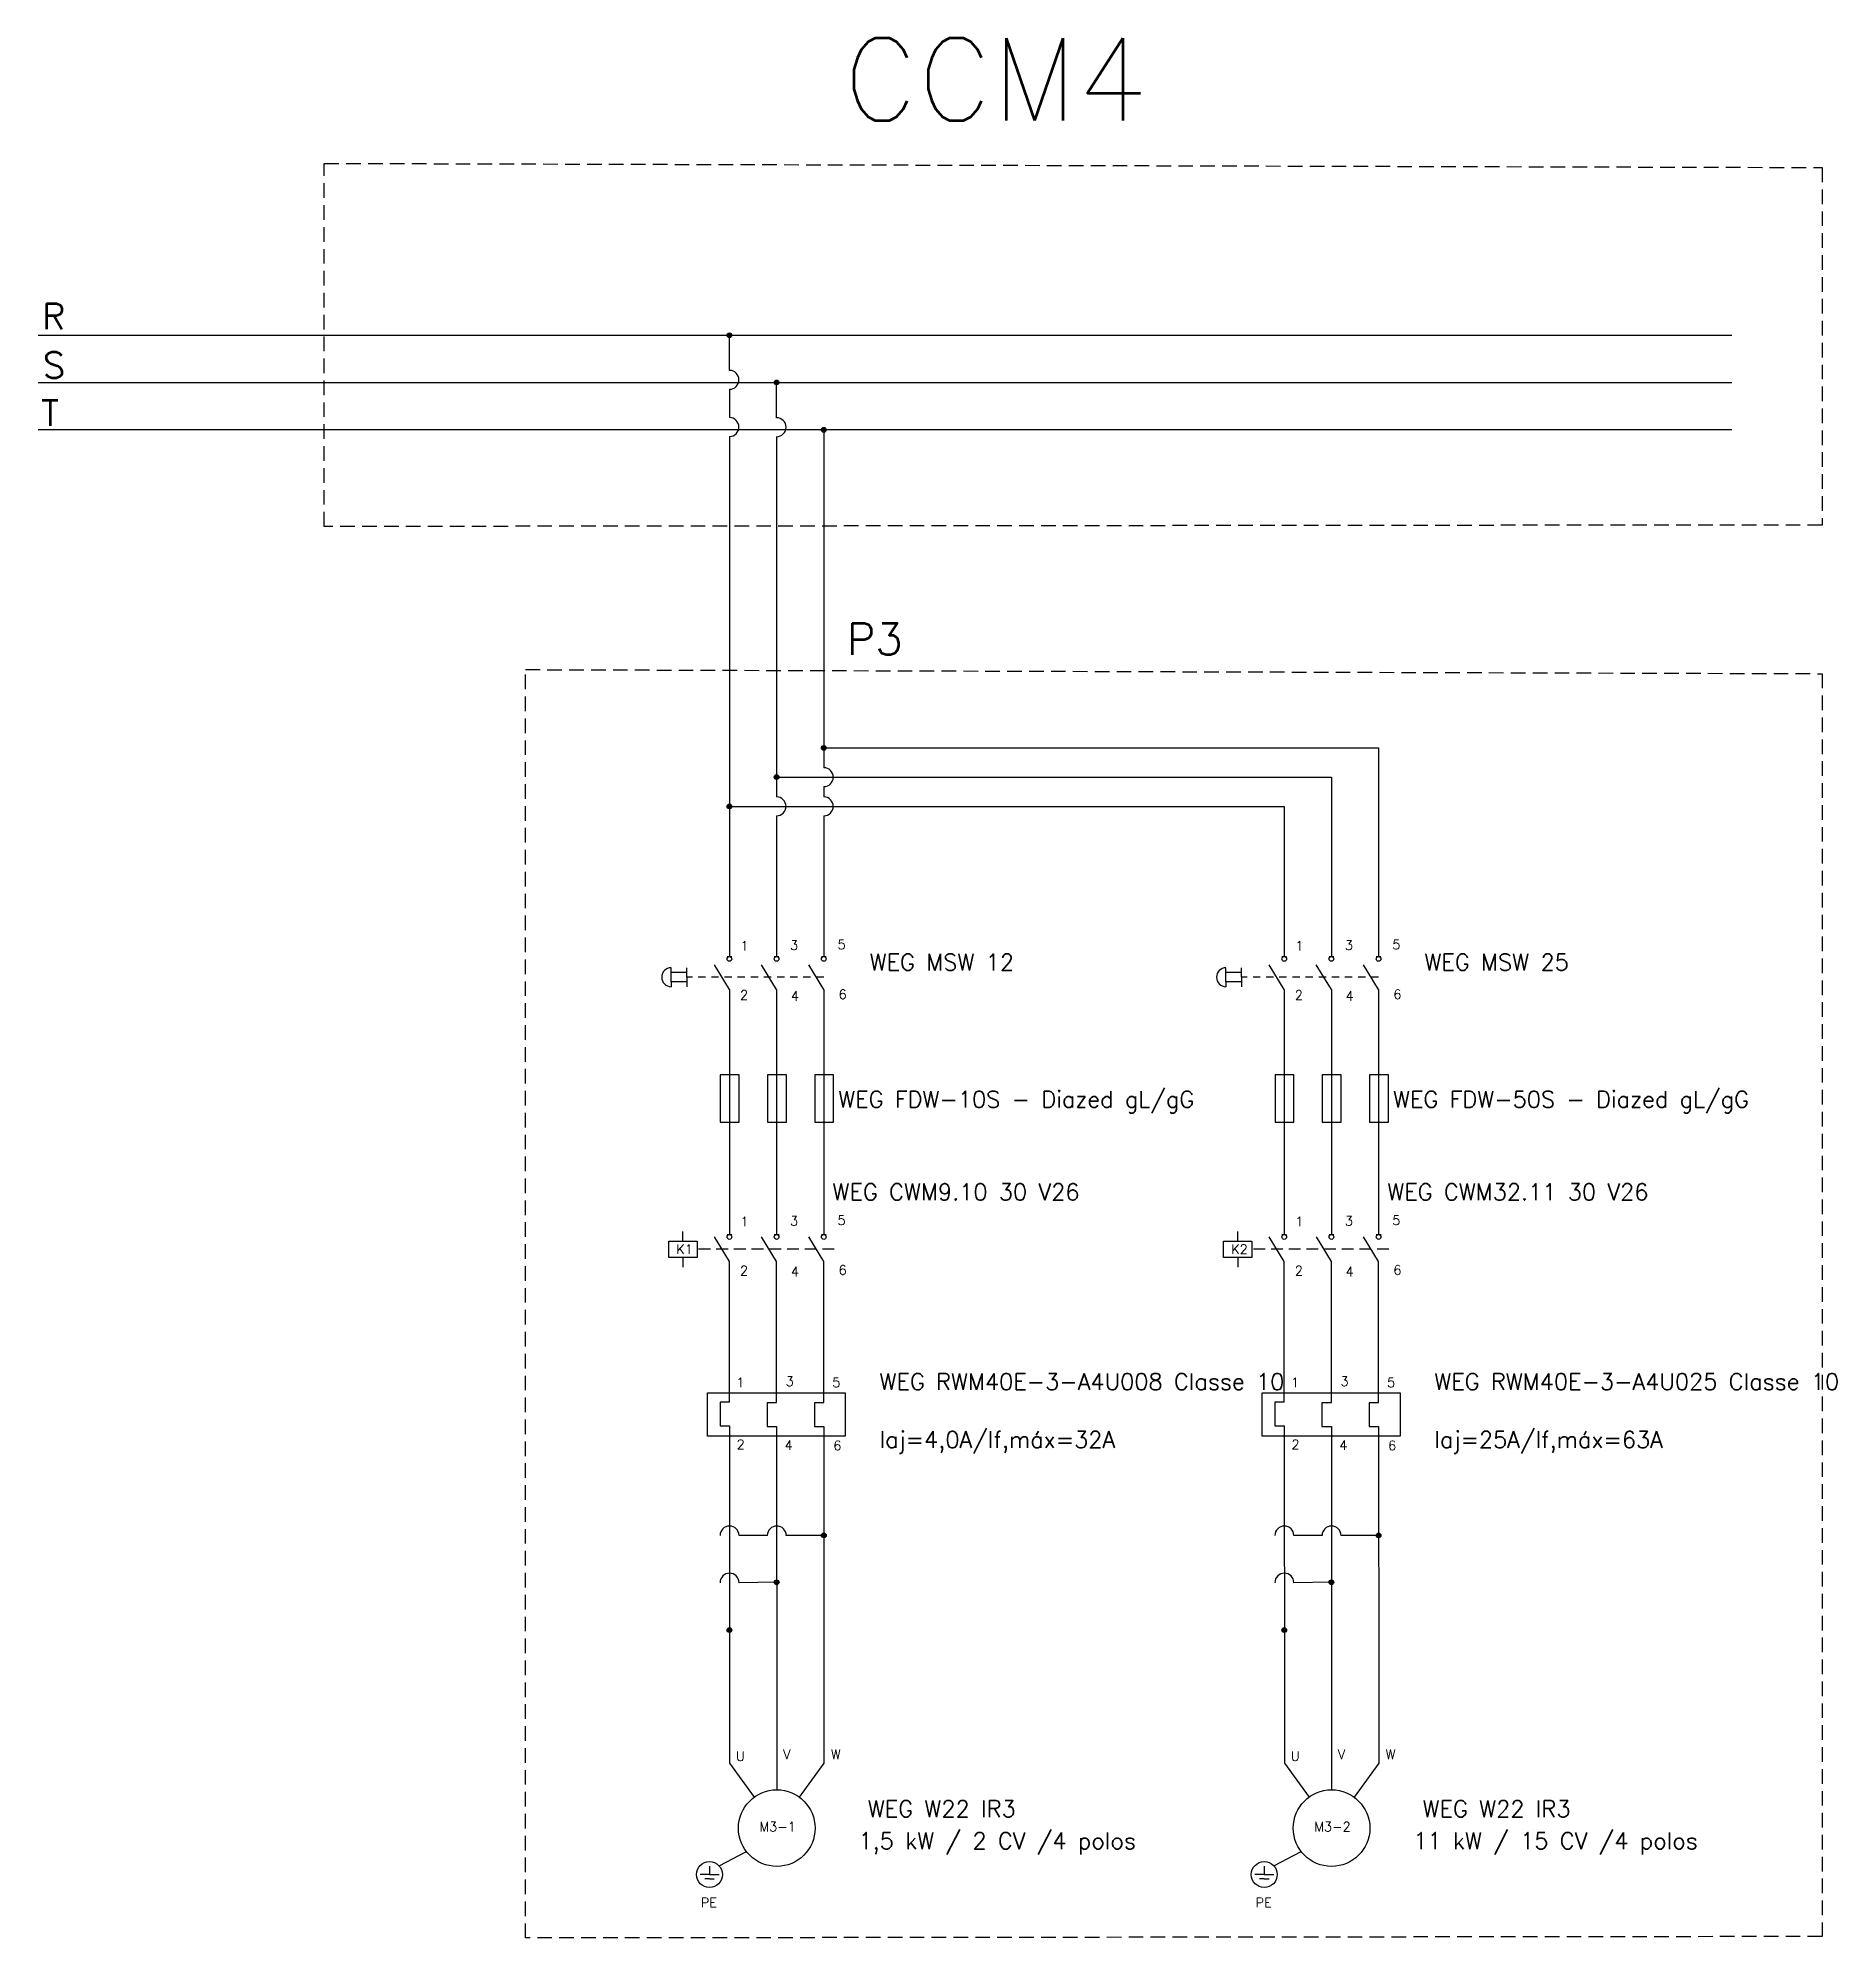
# Model space of a CAD drawing. Extents: x -646 to 641, y -139 to 322.
# Drawn here: x -235.87 to -205.07, y 8.22 to 40.74 of the extents above; entities that cross this region are included whole.
import ezdxf

# ---------------------------------------------------------------- set-up
doc = ezdxf.new("R2010")
doc.units = 0
doc.header["$MEASUREMENT"] = 0
doc.linetypes.add('DASHED2', pattern=[0.375, 0.25, -0.125])
doc.linetypes.add('HIDDEN', pattern=[0.375, 0.25, -0.125])
doc.layers.add('_COTAS', color=4, linetype='Continuous')
doc.layers.add('ELET_TRIFILAR_TEXTO', color=4, linetype='Continuous')
doc.layers.add('ELET_TRIFILAR_DESENHO', color=5, linetype='Continuous', plot=False)
doc.styles.add('ROMANS', font='romans')

msp = doc.modelspace()

# ---------------------------------------------------------------- texts
at = {"layer": 'ELET_TRIFILAR_TEXTO', "style": 'ROMANS'}
for s, height, p in [('CCM4', 1.4139, (-222.081, 39.328)), ('P3', 0.5457, (-222.023, 30.182)), ('WEG MSW 12', 0.2828, (-221.63, 24.782)), ('WEG MSW 25', 0.2828, (-212.13, 24.782)), ('WEG FDW-10S - Diazed gL/gG', 0.28277, (-222.168, 22.434)), ('WEG FDW-50S - Diazed gL/gG', 0.28277, (-212.668, 22.434)), ('WEG CWM9.10 30 V26', 0.28277, (-222.266, 20.849)), ('WEG CWM32.11 30 V26', 0.28277, (-212.766, 20.849)), ('Iaj=4,0A/If,máx=32A', 0.28277, (-221.461, 16.61)), ('Iaj=25A/If,máx=63A', 0.28277, (-211.961, 16.61)), ('WEG W22 IR3', 0.28277, (-221.662, 10.29)), ('WEG W22 IR3', 0.28277, (-212.162, 10.29)), ('1,5 kW / 2 CV /4 polos', 0.28277, (-221.821, 9.743)), ('11 kW / 15 CV /4 polos', 0.28277, (-212.321, 9.743))]:
    msp.add_text(s, height=height, dxfattribs=at).set_placement(p)
at = {"layer": 'ELET_TRIFILAR_TEXTO', "linetype": 'Continuous', "attachment_point": 1, "style": 'ROMANS'}
for s, width, heights, insert, char_height in [('R', 0.45782, [0.385], (-235.802, 36.197), 0.441), ('S', 0.45782, [0.385], (-235.787, 35.362), 0.441), ('T', 0.45782, [0.385], (-235.816, 34.545), 0.441), ('K1', 0.45782, [0.385], (-224.941, 20.09), 0.1616), ('K2', 0.45782, [0.385], (-215.441, 20.09), 0.1616), ('U', 0.45782, [0.385], (-223.92, 11.412), 0.162), ('V', 0.45782, [0.385], (-223.112, 11.445), 0.162), ('W', 0.45782, [0.385], (-222.293, 11.445), 0.162), ('U', 0.45782, [0.385], (-214.42, 11.412), 0.162), ('V', 0.45782, [0.385], (-213.612, 11.445), 0.162), ('W', 0.45782, [0.385], (-212.793, 11.445), 0.162), ('M3-1', 0.51858, [0.563], (-223.517, 10.206), 0.1616), ('M3-2', 0.51858, [0.563], (-214.017, 10.206), 0.1616), ('PE', 0.45782, [0.385], (-224.522, 8.907), 0.1616), ('PE', 0.45782, [0.385], (-215.022, 8.907), 0.1616)]:
    msp.add_mtext_dynamic_manual_height_columns(s, width=width, gutter_width=2.793, heights=heights, dxfattribs=dict(at, insert=insert, char_height=char_height))
at = {"layer": 'ELET_TRIFILAR_TEXTO', "linetype": 'Continuous', "char_height": 0.28277, "width": 7.6, "attachment_point": 1, "style": 'ROMANS'}
for s, insert in [('WEG RWM40E-3-A4U008 Classe 10', (-221.461, 17.885)), ('WEG RWM40E-3-A4U025 Classe 10', (-211.961, 17.885))]:
    msp.add_mtext(s, dxfattribs=dict(at, insert=insert))

# ---------------------------------------------------------------- blocks, each defined once
blk = doc.blocks.new('Contator')
at = {"layer": 'ELET_TRIFILAR_DESENHO', "linetype": 'Continuous'}
for p, q in [((150.054, 111.998), (150.054, 112.198)), ((151.04, 111.562), (150.721, 112.083)), ((150.99, 112.133), (151.091, 112.133)), ((152.04, 111.562), (151.721, 112.083)), ((151.99, 112.133), (152.091, 112.133)), ((153.04, 111.562), (152.721, 112.083)), ((152.99, 112.133), (153.091, 112.133)), ((150.054, 111.646), (150.054, 111.446))]:
    blk.add_line(p, q, dxfattribs=at)
at = {"layer": 'ELET_TRIFILAR_DESENHO', "linetype": 'DASHED2'}
blk.add_line((153.26, 111.822), (150.354, 111.822), dxfattribs=at)
at = {"layer": 'ELET_TRIFILAR_DESENHO', "linetype": 'Continuous'}
blk.add_lwpolyline([(149.754, 111.998), (150.354, 111.998), (150.354, 111.646), (149.754, 111.646)], close=True, dxfattribs=at)
for centre in [(151.04, 112.083), (152.04, 112.083), (153.04, 112.083)]:
    blk.add_circle(centre, 0.05, dxfattribs=at)
blk = doc.blocks.new('Rele Termico')
at = {"layer": 'ELET_TRIFILAR_DESENHO', "linetype": 'Continuous'}
for p, q in [((151.04, 108.823), (150.84, 108.823)), ((150.84, 108.823), (150.84, 108.323)), ((152.04, 108.811), (151.84, 108.811)), ((151.84, 108.811), (151.84, 108.311)), ((153.04, 108.811), (152.84, 108.811)), ((152.84, 108.811), (152.84, 108.311)), ((150.84, 108.323), (151.04, 108.323)), ((151.84, 108.311), (152.04, 108.311)), ((152.84, 108.311), (153.04, 108.311))]:
    blk.add_line(p, q, dxfattribs=at)
blk.add_lwpolyline([(150.573, 109.022), (153.495, 109.022), (153.495, 108.102), (150.573, 108.102)], close=True, dxfattribs=at)
blk = doc.blocks.new('Nome - Contatos')
at = {"layer": 'ELET_TRIFILAR_TEXTO', "linetype": 'Continuous', "char_height": 0.2, "attachment_point": 1, "style": 'ROMANS'}
for s, insert in [('1', (142.46, 124.177)), ('3', (143.513, 124.19)), ('5', (144.518, 124.204)), ('2', (142.451, 123.136)), ('4', (143.528, 123.114)), ('6', (144.54, 123.15))]:
    blk.add_mtext_dynamic_manual_height_columns(s, width=0.31166, gutter_width=1.901, heights=[0.262], dxfattribs=dict(at, insert=insert))
blk = doc.blocks.new('Nome - Termico')
at = {"layer": 'ELET_TRIFILAR_TEXTO', "linetype": 'Continuous', "char_height": 0.2, "attachment_point": 1, "style": 'ROMANS'}
for s, insert in [('1', (149.774, 110.74)), ('3', (150.822, 110.762)), ('5', (151.809, 110.74)), ('2', (149.782, 109.425)), ('4', (150.799, 109.41)), ('6', (151.832, 109.402))]:
    blk.add_mtext_dynamic_manual_height_columns(s, width=0.31166, gutter_width=1.901, heights=[0.262], dxfattribs=dict(at, insert=insert))
blk = doc.blocks.new('Fusíveis')
at = {"layer": 'ELET_TRIFILAR_DESENHO', "linetype": 'Continuous'}
for p, q in [((143.684, 121.383), (143.484, 121.383)), ((143.484, 121.383), (143.484, 120.383)), ((143.884, 121.383), (143.684, 121.383)), ((143.884, 120.383), (143.884, 121.383)), ((144.684, 121.383), (144.484, 121.383)), ((144.484, 121.383), (144.484, 120.383)), ((144.884, 121.383), (144.684, 121.383)), ((144.884, 120.383), (144.884, 121.383)), ((145.684, 121.383), (145.484, 121.383)), ((145.484, 121.383), (145.484, 120.383)), ((145.884, 121.383), (145.684, 121.383)), ((145.884, 120.383), (145.884, 121.383)), ((143.484, 120.383), (143.884, 120.383)), ((144.484, 120.383), (144.884, 120.383)), ((145.484, 120.383), (145.884, 120.383))]:
    blk.add_line(p, q, dxfattribs=at)

# ---------------------------------------------------------------- hatches: boundary and pattern name
at = {"layer": 'ELET_TRIFILAR_DESENHO', "linetype": 'Continuous'}
h = msp.add_hatch(color=256, dxfattribs=at)
h.dxf.hatch_style = 1
h.paths.add_polyline_path([(-223.99, 35.654, 1), (-224.071, 35.654, 1)])
h = msp.add_hatch(color=256, dxfattribs=at)
h.dxf.hatch_style = 1
h.paths.add_polyline_path([(-223.182, 34.846, 1), (-223.263, 34.846, 1)])
h = msp.add_hatch(color=256, dxfattribs=at)
h.dxf.hatch_style = 1
h.paths.add_polyline_path([(-222.456, 34.035), (-222.375, 34.035, 1)])
h.paths.add_polyline_path([(-222.416, 34.035), (-222.416, 33.995, 0.414214), (-222.375, 34.035)])
h.paths.add_polyline_path([(-222.416, 33.995), (-222.416, 34.035), (-222.456, 34.035, 0.414214)])
h = msp.add_hatch(color=256, dxfattribs=at)
h.dxf.hatch_style = 1
h.paths.add_polyline_path([(-222.375, 28.59, 1), (-222.456, 28.59, 1)])
h = msp.add_hatch(color=256, dxfattribs=at)
h.dxf.hatch_style = 1
h.paths.add_polyline_path([(-223.183, 28.09, 1), (-223.264, 28.09, 1)])
h = msp.add_hatch(color=256, dxfattribs=at)
h.dxf.hatch_style = 1
h.paths.add_polyline_path([(-223.99, 27.59, 1), (-224.071, 27.59, 1)])
h = msp.add_hatch(color=256, dxfattribs=at)
h.dxf.hatch_style = 1
h.paths.add_polyline_path([(-222.455, 15.11, -1), (-222.375, 15.11, -1)])
h = msp.add_hatch(color=256, dxfattribs=at)
h.dxf.hatch_style = 1
h.paths.add_polyline_path([(-212.955, 15.11, -1), (-212.875, 15.11, -1)])
h = msp.add_hatch(color=256, dxfattribs=at)
h.dxf.hatch_style = 1
h.paths.add_polyline_path([(-223.183, 14.308, 1), (-223.264, 14.308, 1)])
h = msp.add_hatch(color=256, dxfattribs=at)
h.dxf.hatch_style = 1
h.paths.add_polyline_path([(-213.683, 14.308, 1), (-213.764, 14.308, 1)])
h = msp.add_hatch(color=256, dxfattribs=at)
h.dxf.hatch_style = 1
h.paths.add_polyline_path([(-223.991, 13.491, 1), (-224.072, 13.491, 1)])
h = msp.add_hatch(color=256, dxfattribs=at)
h.dxf.hatch_style = 1
h.paths.add_polyline_path([(-214.491, 13.491, 1), (-214.572, 13.491, 1)])

# ---------------------------------------------------------------- linework, layer by layer
for p, q in [((-235.871, 35.654), (-228.462, 35.654)), ((-228.462, 35.654), (-206.866, 35.654)), ((-224.031, 35.052), (-224.031, 35.654)), ((-235.871, 34.846), (-229.026, 34.846)), ((-229.026, 34.846), (-206.866, 34.846)), ((-223.223, 34.242), (-223.224, 34.846)), ((-224.031, 34.729), (-224.031, 34.245)), ((-235.871, 34.038), (-228.462, 34.038)), ((-228.462, 34.038), (-206.866, 34.038)), ((-224.031, 33.921), (-224.031, 29.177)), ((-223.223, 33.919), (-223.223, 29.156)), ((-222.415, 34.038), (-222.415, 29.177)), ((-224.031, 29.178), (-224.031, 25.019)), ((-223.224, 29.178), (-223.224, 27.751)), ((-222.416, 29.178), (-222.416, 28.251)), ((-222.416, 28.59), (-212.916, 28.59)), ((-212.916, 28.59), (-212.916, 25.019)), ((-223.224, 28.09), (-213.724, 28.09)), ((-213.724, 28.09), (-213.724, 25.019)), ((-222.416, 27.928), (-222.416, 27.751)), ((-224.031, 27.59), (-214.531, 27.59)), ((-223.224, 27.428), (-223.224, 25.019)), ((-222.416, 27.428), (-222.416, 25.019)), ((-214.531, 27.59), (-214.531, 25.019)), ((-224.032, 24.454), (-224.289, 24.875)), ((-224.072, 25.018), (-223.99, 25.018)), ((-223.224, 24.454), (-223.482, 24.875)), ((-223.264, 25.018), (-223.183, 25.018)), ((-222.416, 24.454), (-222.674, 24.875)), ((-222.456, 25.018), (-222.375, 25.018)), ((-214.532, 24.454), (-214.789, 24.875)), ((-214.572, 25.018), (-214.49, 25.018)), ((-213.724, 24.454), (-213.982, 24.875)), ((-213.764, 25.018), (-213.683, 25.018)), ((-212.916, 24.454), (-213.174, 24.875)), ((-212.956, 25.018), (-212.875, 25.018)), ((-224.032, 24.454), (-224.032, 20.259)), ((-223.224, 24.454), (-223.224, 20.259)), ((-222.416, 24.454), (-222.416, 20.259)), ((-214.532, 24.454), (-214.532, 20.259)), ((-213.724, 24.454), (-213.724, 20.259)), ((-212.916, 24.454), (-212.916, 20.259)), ((-223.224, 17.386), (-223.224, 19.798)), ((-222.416, 17.386), (-222.416, 19.798)), ((-213.724, 17.386), (-213.724, 19.798)), ((-212.916, 17.386), (-212.916, 19.798)), ((-224.032, 16.987), (-224.029, 12.157)), ((-223.224, 16.977), (-223.221, 11.7)), ((-222.416, 16.977), (-222.413, 12.157)), ((-214.532, 16.987), (-214.529, 12.157)), ((-213.724, 16.977), (-213.721, 11.7)), ((-212.916, 16.977), (-212.913, 12.157)), ((-224.029, 12.157), (-224.029, 11.214)), ((-222.413, 12.157), (-222.413, 11.214)), ((-214.529, 12.157), (-214.529, 11.214)), ((-212.913, 12.157), (-212.913, 11.214)), ((-223.221, 11.7), (-223.221, 10.757)), ((-213.721, 11.7), (-213.721, 10.757)), ((-224.029, 11.214), (-223.606, 10.632)), ((-222.413, 11.214), (-222.836, 10.632)), ((-214.529, 11.214), (-214.106, 10.632)), ((-212.913, 11.214), (-213.336, 10.632)), ((-224.373, 9.451), (-224.373, 9.306)), ((-224.21, 9.457), (-223.739, 9.698)), ((-214.873, 9.451), (-214.873, 9.306)), ((-214.71, 9.457), (-214.239, 9.698)), ((-224.373, 9.306), (-224.535, 9.306)), ((-224.373, 9.23), (-224.454, 9.23)), ((-224.373, 9.306), (-224.21, 9.306)), ((-224.373, 9.23), (-224.292, 9.23)), ((-214.873, 9.306), (-215.035, 9.306)), ((-214.873, 9.23), (-214.954, 9.23)), ((-214.873, 9.306), (-214.71, 9.306)), ((-214.873, 9.23), (-214.792, 9.23))]:
    msp.add_line(p, q, dxfattribs=at)
at = {"layer": 'ELET_TRIFILAR_DESENHO', "color": 254, "linetype": 'Continuous', "true_color": 0xcecce6}
for p, q in [((-225.029, 24.746), (-225.029, 24.826)), ((-224.763, 24.746), (-225.029, 24.746)), ((-225.029, 24.584), (-225.029, 24.746)), ((-224.763, 24.665), (-224.763, 24.826)), ((-215.529, 24.746), (-215.529, 24.826)), ((-215.263, 24.746), (-215.529, 24.746)), ((-215.529, 24.584), (-215.529, 24.746)), ((-215.263, 24.665), (-215.263, 24.826)), ((-224.763, 24.584), (-225.029, 24.584)), ((-225.029, 24.584), (-225.029, 24.503)), ((-224.763, 24.665), (-224.763, 24.503)), ((-215.263, 24.584), (-215.529, 24.584)), ((-215.529, 24.584), (-215.529, 24.503)), ((-215.263, 24.665), (-215.263, 24.503))]:
    msp.add_line(p, q, dxfattribs=at)
at = {"layer": 'ELET_TRIFILAR_DESENHO', "color": 254, "linetype": 'DASHED2', "ltscale": 0.5, "true_color": 0xcecce6}
for p, q in [((-222.416, 24.665), (-224.763, 24.665)), ((-212.916, 24.665), (-215.263, 24.665))]:
    msp.add_line(p, q, dxfattribs=at)
at = {"layer": 'ELET_TRIFILAR_DESENHO', "linetype": 'HIDDEN'}
for points in [[(-230.969, 38.596), (-205.32, 38.525), (-205.32, 32.406), (-230.969, 32.38)], [(-227.525, 29.931), (-205.32, 29.861), (-205.32, 8.245), (-227.525, 8.22)]]:
    msp.add_lwpolyline(points, close=True, dxfattribs=at)
at = {"layer": 'ELET_TRIFILAR_DESENHO', "linetype": 'Continuous'}
for points in [[(-224.032, 17.391), (-224.032, 19.798)], [(-214.532, 17.391), (-214.532, 19.798)], [(-223.382, 15.11), (-223.867, 15.11)], [(-222.455, 15.11), (-223.059, 15.11)], [(-213.882, 15.11), (-214.367, 15.11)], [(-212.955, 15.11), (-213.559, 15.11)], [(-223.223, 14.308), (-223.867, 14.302)], [(-213.723, 14.308), (-214.367, 14.302)]]:
    msp.add_lwpolyline(points, dxfattribs=at)
for centre, radius in [((-224.031, 35.654), 0.0404), ((-223.223, 34.846), 0.0404), ((-222.416, 34.035), 0.0404), ((-222.416, 28.59), 0.0404), ((-223.224, 28.09), 0.0404), ((-224.031, 27.59), 0.0404), ((-224.032, 24.978), 0.0404), ((-223.224, 24.978), 0.0404), ((-222.416, 24.978), 0.0404), ((-214.532, 24.978), 0.0404), ((-213.724, 24.978), 0.0404), ((-212.916, 24.978), 0.0404), ((-222.415, 15.11), 0.0404), ((-212.915, 15.11), 0.0404), ((-223.223, 14.308), 0.0404), ((-213.723, 14.308), 0.0404), ((-224.031, 13.491), 0.0404), ((-214.531, 13.491), 0.0404), ((-223.221, 10.101), 0.656), ((-213.721, 10.101), 0.656), ((-224.373, 9.306), 0.222), ((-214.873, 9.306), 0.222)]:
    msp.add_circle(centre, radius, dxfattribs=at)
for centre, start, end in [((-224.031, 34.891), 270, 90), ((-224.031, 34.083), 270, 90), ((-223.223, 34.08), 270, 90), ((-222.416, 28.09), 270, 90), ((-223.224, 27.59), 270, 90), ((-222.416, 27.59), 270, 90), ((-224.029, 15.11), 0, 180), ((-223.221, 15.11), 0, 180), ((-214.529, 15.11), 0, 180), ((-213.721, 15.11), 0, 180), ((-224.029, 14.302), 0, 180), ((-214.529, 14.302), 0, 180)]:
    msp.add_arc(centre, 0.162, start, end, dxfattribs=at)
at = {"layer": 'ELET_TRIFILAR_DESENHO', "color": 254, "linetype": 'Continuous', "true_color": 0xcecce6}
for centre in [(-225.029, 24.665), (-215.529, 24.665)]:
    msp.add_arc(centre, 0.162, 90, 270, dxfattribs=at)

# ---------------------------------------------------------------- block references
at = {"layer": '_COTAS', "linetype": 'Continuous', "xscale": 0.8079180569963671, "yscale": 0.8079180569963671, "zscale": 0.8079180569963671}
for name, p in [('Nome - Contatos', (-338.939, -75.041)), ('Nome - Contatos', (-329.439, -75.041)), ('Nome - Contatos', (-338.939, -79.76)), ('Nome - Contatos', (-329.439, -79.76)), ('Nome - Termico', (-344.92, -71.658)), ('Nome - Termico', (-335.42, -71.658))]:
    msp.add_blockref(name, p, dxfattribs=at)
at = {"layer": 'ELET_TRIFILAR_DESENHO', "linetype": 'Continuous', "xscale": 0.8079180569963671, "yscale": 0.8079180569963671, "zscale": 0.8079180569963671}
for name, p in [('Fusíveis', (-340.111, -75.075)), ('Fusíveis', (-330.611, -75.075)), ('Contator', (-346.059, -70.335)), ('Contator', (-336.559, -70.335)), ('Rele Termico', (-346.059, -70.529)), ('Rele Termico', (-336.559, -70.529))]:
    msp.add_blockref(name, p, dxfattribs=at)

msp.set_redraw_order([(e.dxf.handle, doc.entitydb.next_handle()) for e in msp.query("TEXT MTEXT ATTDEF DIMENSION ARC_DIMENSION")])  # texts and dimensions are drawn at this point

doc.saveas('drawing.dxf')
